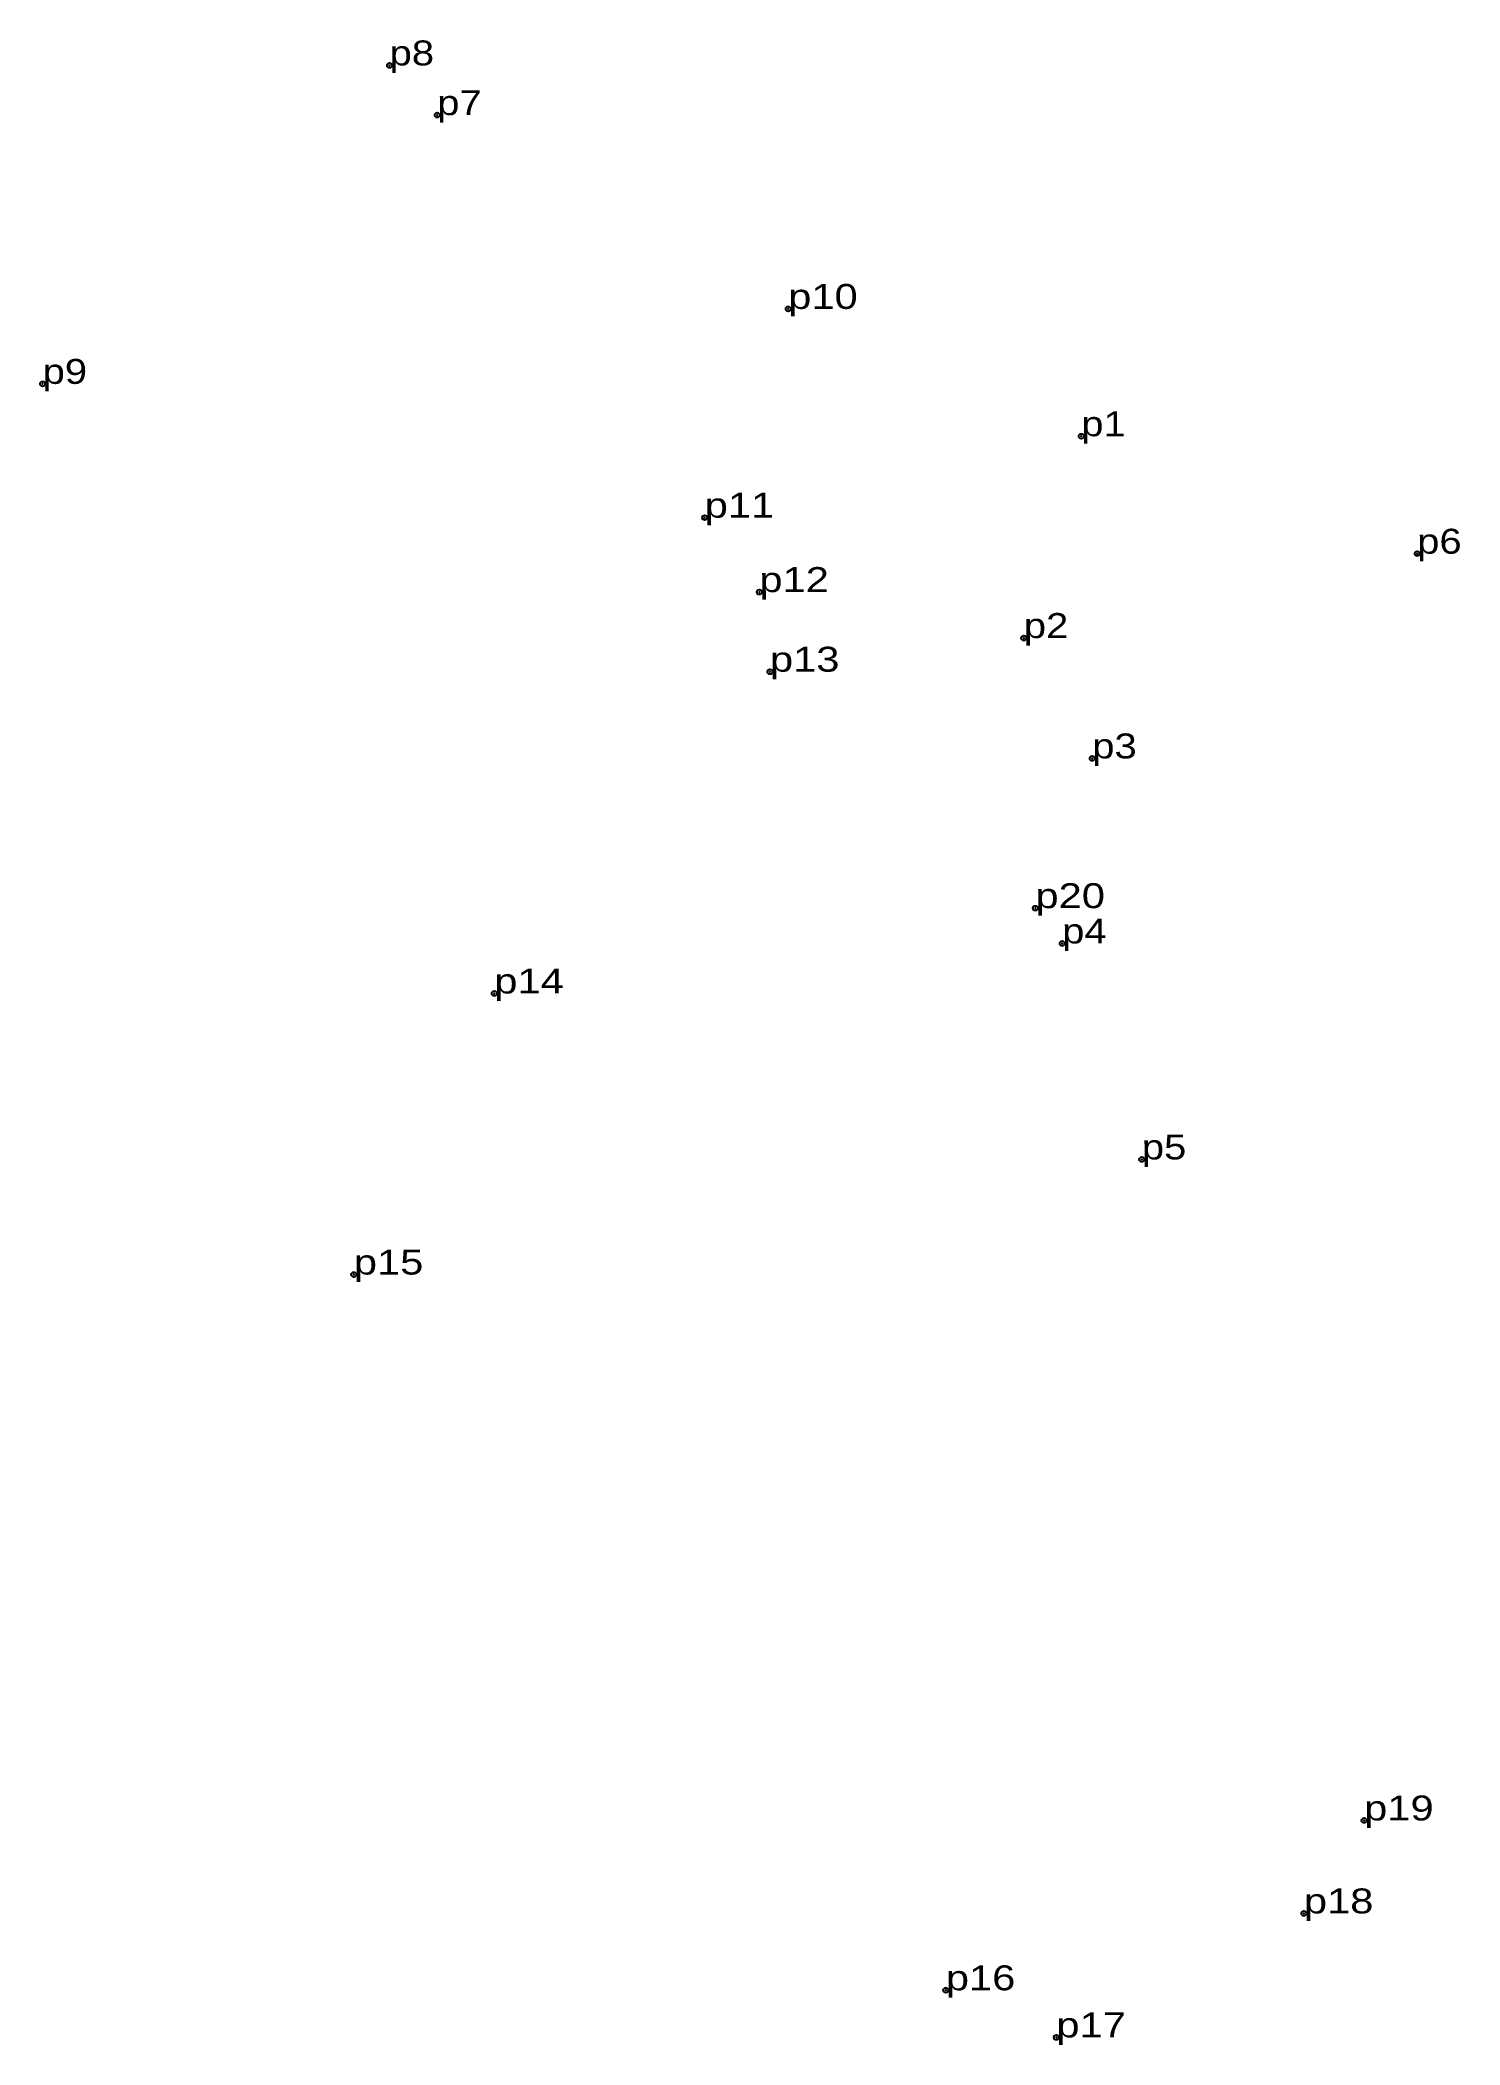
# Model space of a CAD drawing. Header units: metres. Extents: x 543926 to 547342, y 1818450 to 1823814.
# Drawn here: x 543925.8 to 544028.3, y 1823668.8 to 1823813.5 of the extents above; entities that cross this region are included whole.
import ezdxf

# ---------------------------------------------------------------- set-up
doc = ezdxf.new("R2010")
doc.units = ezdxf.units.M
doc.header["$LTSCALE"] = 0.72
doc.header["$PDMODE"] = 32
doc.header["$PDSIZE"] = 0.36
doc.layers.add('12', color=7, linetype='Continuous')
doc.layers.add('7', color=7, linetype='Continuous')

msp = doc.modelspace()

# ---------------------------------------------------------------- texts
at = {"layer": '12'}
for s, width, p in [('p8', 1.2, (543951.05, 1823811.7)), ('p7', 1.2, (543954.49, 1823808.11)), ('p10', 1.25, (543979.83, 1823794.12)), ('p9', 1.2, (543926, 1823788.71)), ('p1', 1.2, (544000.99, 1823784.93)), ('p11', 1.25, (543973.8, 1823779.05)), ('p6', 1.2, (544025.24, 1823776.45)), ('p12', 1.25, (543977.75, 1823773.68)), ('p2', 1.2, (543996.84, 1823770.36)), ('p13', 1.25, (543978.51, 1823767.93)), ('p3', 1.2, (544001.78, 1823761.67)), ('p20', 1.25, (543997.68, 1823750.86)), ('p4', 1.2, (543999.61, 1823748.31)), ('p14', 1.25, (543958.61, 1823744.7)), ('p5', 1.2, (544005.36, 1823732.72)), ('p15', 1.25, (543948.47, 1823724.41)), ('p19', 1.25, (544021.41, 1823685)), ('p18', 1.25, (544017.06, 1823678.29)), ('p16', 1.25, (543991.21, 1823672.74)), ('p17', 1.25, (543999.19, 1823669.34))]:
    msp.add_text(s, height=1.8, dxfattribs=dict(at, width=width)).set_placement(p)

# ---------------------------------------------------------------- linework, layer by layer
at = {"layer": '7'}
for p in [(543951.05, 1823811.7), (543954.49, 1823808.11), (543979.83, 1823794.12), (543926, 1823788.71), (544000.99, 1823784.93), (543973.8, 1823779.05), (544025.24, 1823776.45), (543977.75, 1823773.68), (543996.84, 1823770.36), (543978.51, 1823767.93), (544001.78, 1823761.67), (543997.68, 1823750.86), (543999.61, 1823748.31), (543958.61, 1823744.7), (544005.36, 1823732.72), (543948.47, 1823724.41), (544021.41, 1823685), (544017.06, 1823678.29), (543991.21, 1823672.74), (543999.19, 1823669.34)]:
    msp.add_point(p, dxfattribs=at)

msp.set_redraw_order([(e.dxf.handle, doc.entitydb.next_handle()) for e in msp.query("TEXT MTEXT ATTDEF DIMENSION ARC_DIMENSION")])  # texts and dimensions are drawn at this point

doc.saveas('drawing.dxf')
